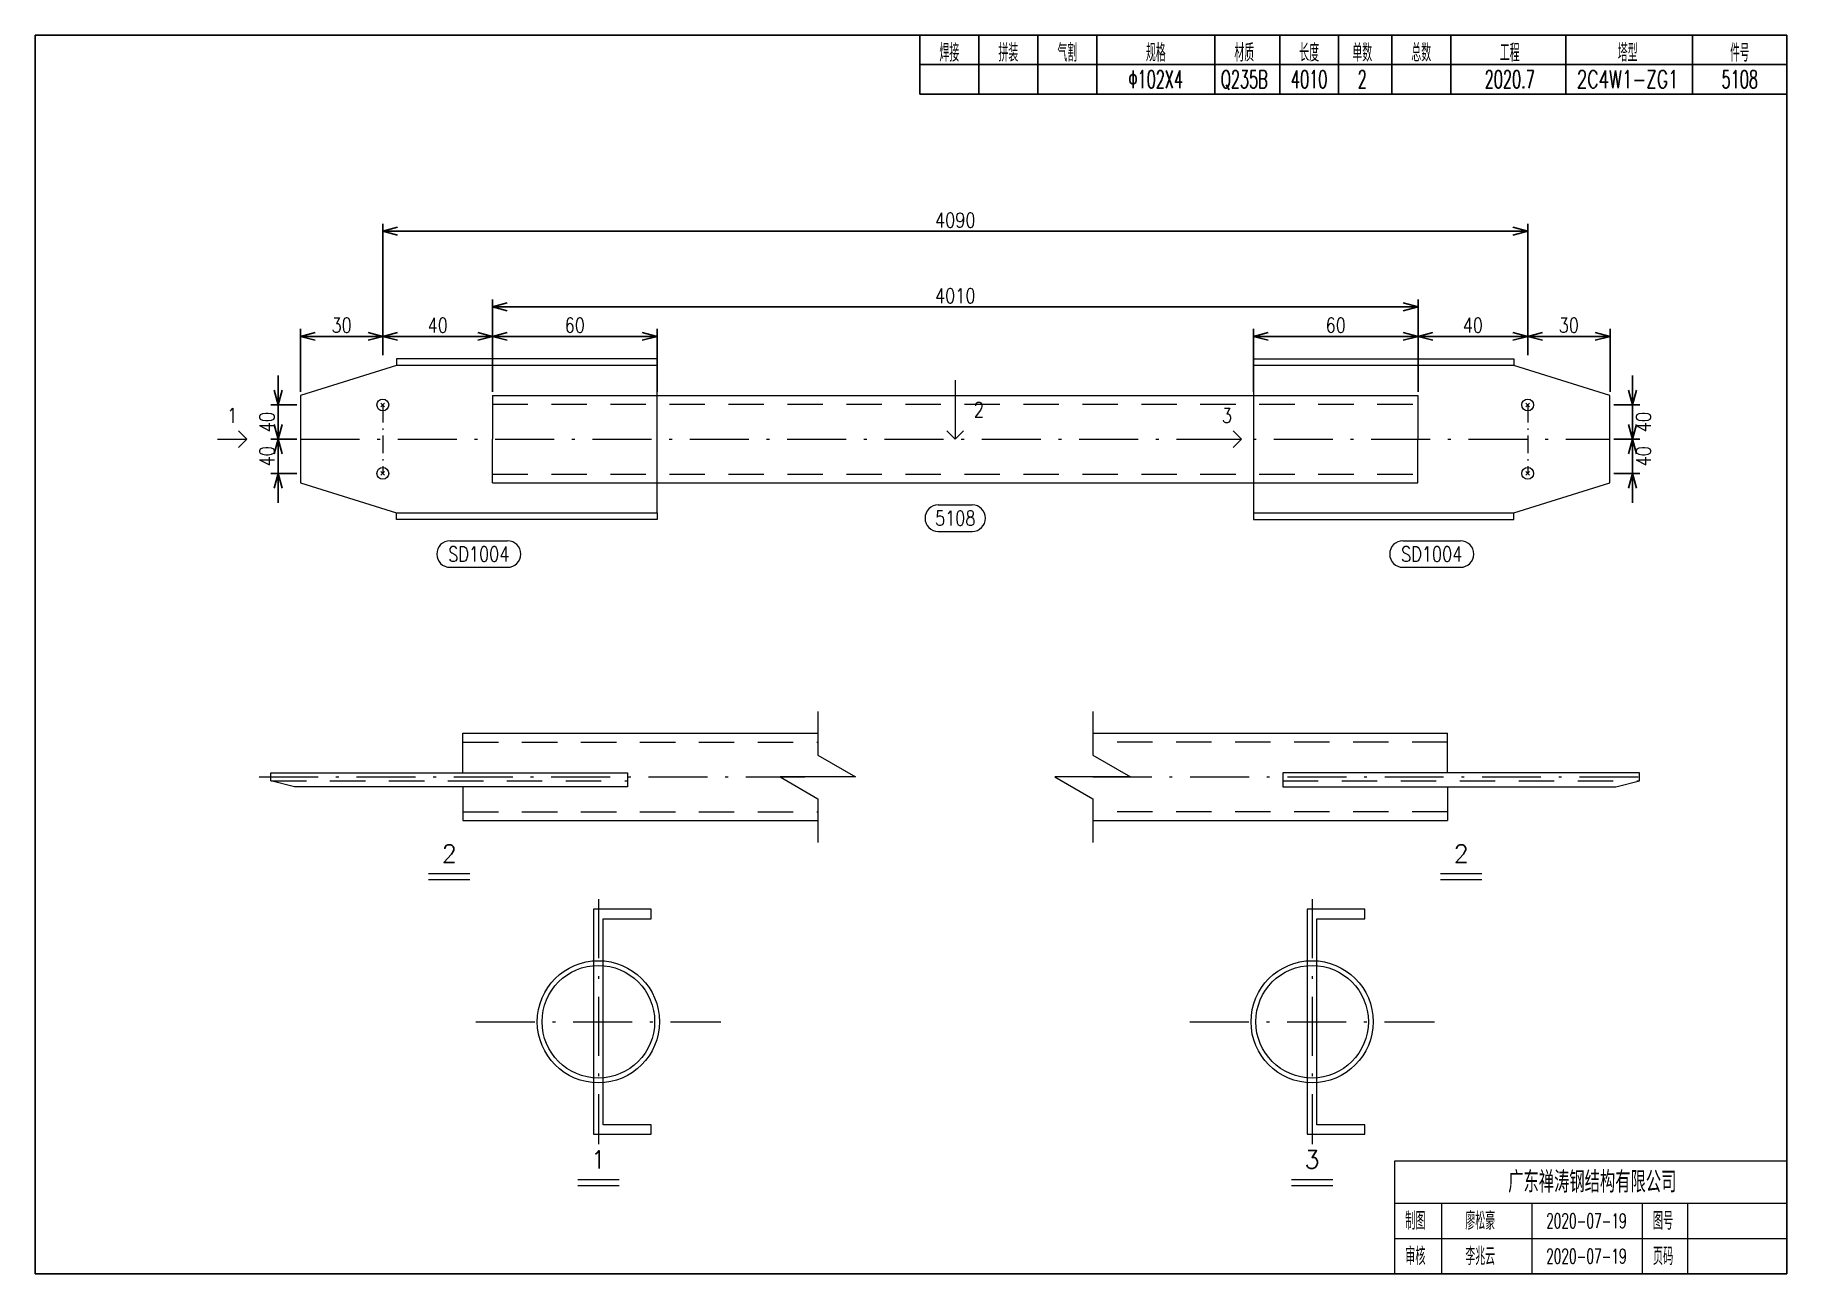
# Model space of a CAD drawing. Extents: x 154981 to 165753, y -86801 to -82885.
# Drawn here: x 158609.1 to 158906.1, y -84766.7 to -84556.7 of the extents above; entities that cross this region are included whole.
import ezdxf
from ezdxf.enums import TextEntityAlignment as Align

# ---------------------------------------------------------------- set-up
doc = ezdxf.new("R2010")
doc.units = 0
doc.header["$MEASUREMENT"] = 0
for name, pattern in [('一点画线', [5.2, 3, -1, 0.2, -1]), ('长一点画线', [16.5, 10, -3, 0.5, -3]), ('长虚线', [10, 6, -4])]:
    doc.linetypes.add(name, pattern=pattern)
doc.layers.get('0').update_dxf_attribs({"linetype": 'CONTINUOUS', "lineweight": 25})
doc.layers.get('Defpoints').update_dxf_attribs({"linetype": 'CONTINUOUS'})
doc.layers.add('4', color=7, linetype='CONTINUOUS', lineweight=25)
doc.layers.add('5', color=7, linetype='CONTINUOUS', lineweight=25)
doc.styles.add('DimFont', font='simplex.shx', dxfattribs={"width": 0.8, "bigfont": 'gbhzfs.shx'})
doc.styles.get("Standard").update_dxf_attribs({"font": 'simplex.shx', "width": 0.7, "height": 3, "bigfont": 'gbhzfs.shx'})
doc.dimstyles.new('DHDxfDimStyleOpen30', dxfattribs={"dimtxt": 2.5, "dimasz": 2.5, "dimexe": 1.25, "dimexo": 0.625, "dimtad": 2, "dimtxsty": 'DimFont', "dimblk": 'OPEN30', "dimblk1": 'OPEN30', "dimblk2": 'OPEN30', "dimcen": 2.5, "dimadec": 0, "dimazin": 0, "dimtfac": 1, "dimtmove": 0, "dimatfit": 3, "dimfxl": 0, "dimarcsym": 0})

msp = doc.modelspace()

# ---------------------------------------------------------------- texts
at = {"layer": '4', "color": 1, "linetype": 'Continuous', "lineweight": 25}
for s, width, p in [('焊接', 0.7, (158764.11666, -84559.66733)), ('拼装', 0.7, (158774.11666, -84559.66733)), ('气割', 0.7, (158784.11666, -84559.66733)), ('规格', 0.7, (158799.11666, -84559.66733)), ('材质', 0.7, (158814.11666, -84559.66733)), ('长度', 0.7, (158825.11666, -84559.66733)), ('单数', 0.7, (158834.11666, -84559.66733)), ('总数', 0.7, (158844.11666, -84559.66733)), ('工程', 0.7, (158859.11666, -84559.66733)), ('塔型', 0.7, (158879.11666, -84559.66733)), ('件号', 0.6, (158898.11666, -84559.66733)), ('Φ102X4', 0.6, (158799.11666, -84564.16733)), ('Q235B', 0.6, (158814.11666, -84564.16733)), ('4010', 0.6, (158825.11666, -84564.16733)), ('2', 0.6, (158834.11666, -84564.16733)), ('2020.7', 0.6, (158859.11666, -84564.16733)), ('2C4W1-ZG1', 0.7, (158879.11666, -84564.16733)), ('5108', 0.6, (158898.11666, -84564.16733))]:
    msp.add_text(s, height=3, dxfattribs=dict(at, width=width)).set_placement(p, align=Align.MIDDLE_CENTER)
at = {"layer": '4', "color": 1, "linetype": 'Continuous', "lineweight": 13}
msp.add_text('广东禅涛钢结构有限公司', height=3.6, dxfattribs=at).set_placement((158873.11666, -84751.06733), align=Align.MIDDLE_CENTER)
for s, height, width, p in [('制图', 3, 0.8, (158843.11666, -84757.66733)), ('廖松豪', 3, 0.7, (158854.11666, -84757.66733)), ('2020-07-19', 2.5, 0.6, (158872.11666, -84757.66733)), ('图号', 3, 0.8, (158885.11666, -84757.66733)), ('审核', 3, 0.8, (158843.11666, -84763.66733)), ('李兆云', 3, 0.7, (158854.11666, -84763.66733)), ('2020-07-19', 2.5, 0.6, (158872.11666, -84763.66733)), ('页码', 3, 0.8, (158885.11666, -84763.66733))]:
    msp.add_text(s, height=height, dxfattribs=dict(at, width=width)).set_placement(p, align=Align.MIDDLE_CENTER)
at = {"layer": '5', "color": 6, "linetype": 'Continuous', "lineweight": 13, "width": 0.8}
for s, p in [('1', (158642.54666, -84621.16733)), ('2', (158769.11666, -84620.16733)), ('3', (158811.16666, -84621.16733)), ('5108', (158765.11666, -84638.56233)), ('SD1004', (158684.34166, -84644.63733)), ('SD1004', (158845.89166, -84644.63733))]:
    msp.add_text(s, height=2.5, dxfattribs=at).set_placement(p, align=Align.MIDDLE_CENTER)
at = {"layer": '5', "color": 7, "linetype": 'Continuous', "lineweight": 13}
for s, p in [('2', (158679.34166, -84697.81233)), ('2', (158850.89166, -84697.81233)), ('1', (158704.61666, -84749.66733)), ('3', (158825.61666, -84749.66733))]:
    msp.add_text(s, height=3, dxfattribs=at).set_placement(p, align=Align.BOTTOM_CENTER)

# ---------------------------------------------------------------- blocks, each defined once
blk = doc.blocks.new('_OPEN30')
at = {"color": 0, "linetype": 'ByBlock', "lineweight": -2}
for p, q in [((-1, 0.27), (0, 0)), ((0, 0), (-1, -0.27)), ((0, 0), (-1, 0))]:
    blk.add_line(p, q, dxfattribs=at)
blk = doc.blocks.new('*D34')
at = {"layer": '5', "color": 3, "linetype": 'Continuous', "lineweight": -2}
for p, q in [((158668.07, -84610.91), (158668.07, -84588.66)), ((158859.67, -84589.91), (158670.57, -84589.91)), ((158862.17, -84610.91), (158862.17, -84588.66))]:
    blk.add_line(p, q, dxfattribs=at)
at = {"layer": 'Defpoints', "color": 0, "linetype": 'Continuous'}
for p in [(158668.07, -84589.91), (158668.07, -84611.54), (158862.17, -84611.54)]:
    blk.add_point(p, dxfattribs=at)
at = {"layer": '5', "color": 3, "linetype": 'Continuous', "lineweight": -2, "xscale": 2.5, "yscale": 2.5, "zscale": 2.5, "rotation": 180}
blk.add_blockref('_OPEN30', (158668.07, -84589.91), dxfattribs=at)
at = {"layer": '5', "color": 3, "linetype": 'Continuous', "lineweight": -2, "xscale": 2.5, "yscale": 2.5, "zscale": 2.5}
blk.add_blockref('_OPEN30', (158862.17, -84589.91), dxfattribs=at)
at = {"layer": '5', "color": 6, "linetype": 'Continuous', "lineweight": 13, "insert": (158765.12, -84588.03), "char_height": 2.5, "attachment_point": 5, "line_spacing_factor": 0.6, "style": 'DimFont'}
blk.add_mtext('4090', dxfattribs=at)
blk = doc.blocks.new('*D35')
at = {"layer": '5', "color": 3, "linetype": 'Continuous', "lineweight": -2}
for p, q in [((158686.67, -84617.15), (158686.67, -84601.49)), ((158841.07, -84602.74), (158689.17, -84602.74)), ((158843.57, -84617.15), (158843.57, -84601.49))]:
    blk.add_line(p, q, dxfattribs=at)
at = {"layer": 'Defpoints', "color": 0, "linetype": 'Continuous'}
for p in [(158686.67, -84602.74), (158686.67, -84617.77), (158843.57, -84617.77)]:
    blk.add_point(p, dxfattribs=at)
at = {"layer": '5', "color": 3, "linetype": 'Continuous', "lineweight": -2, "xscale": 2.5, "yscale": 2.5, "zscale": 2.5, "rotation": 180}
blk.add_blockref('_OPEN30', (158686.67, -84602.74), dxfattribs=at)
at = {"layer": '5', "color": 3, "linetype": 'Continuous', "lineweight": -2, "xscale": 2.5, "yscale": 2.5, "zscale": 2.5}
blk.add_blockref('_OPEN30', (158843.57, -84602.74), dxfattribs=at)
at = {"layer": '5', "color": 6, "linetype": 'Continuous', "lineweight": 13, "insert": (158765.12, -84600.86), "char_height": 2.5, "attachment_point": 5, "line_spacing_factor": 0.6, "style": 'DimFont'}
blk.add_mtext('4010', dxfattribs=at)
blk = doc.blocks.new('*D36')
at = {"layer": '5', "color": 3, "linetype": 'Continuous', "lineweight": -2}
for p, q in [((158879.92, -84616.87), (158879.92, -84614.37)), ((158876.74, -84619.37), (158881.17, -84619.37)), ((158879.92, -84619.37), (158879.92, -84625.17)), ((158876.74, -84625.17), (158881.17, -84625.17)), ((158879.92, -84627.67), (158879.92, -84630.17))]:
    blk.add_line(p, q, dxfattribs=at)
at = {"layer": 'Defpoints', "color": 0, "linetype": 'Continuous'}
for p in [(158876.12, -84619.37), (158876.12, -84625.17), (158879.92, -84625.17)]:
    blk.add_point(p, dxfattribs=at)
at = {"layer": '5', "color": 3, "linetype": 'Continuous', "lineweight": -2, "xscale": 2.5, "yscale": 2.5, "zscale": 2.5}
for p, rotation in [((158879.92, -84619.37), 270), ((158879.92, -84625.17), 90)]:
    blk.add_blockref('_OPEN30', p, dxfattribs=dict(at, rotation=rotation))
at = {"layer": '5', "color": 6, "linetype": 'Continuous', "lineweight": 13, "insert": (158881.79, -84622.27), "char_height": 2.5, "attachment_point": 5, "rotation": 90, "line_spacing_factor": 0.6, "style": 'DimFont'}
blk.add_mtext('40', dxfattribs=at)
blk = doc.blocks.new('*D37')
at = {"layer": '5', "color": 3, "linetype": 'Continuous', "lineweight": -2}
for p, q in [((158879.92, -84622.67), (158879.92, -84620.17)), ((158876.74, -84625.17), (158881.17, -84625.17)), ((158879.92, -84625.17), (158879.92, -84630.97)), ((158876.74, -84630.97), (158881.17, -84630.97)), ((158879.92, -84633.47), (158879.92, -84635.97))]:
    blk.add_line(p, q, dxfattribs=at)
at = {"layer": 'Defpoints', "color": 0, "linetype": 'Continuous'}
for p in [(158876.12, -84625.17), (158876.12, -84630.97), (158879.92, -84630.97)]:
    blk.add_point(p, dxfattribs=at)
at = {"layer": '5', "color": 3, "linetype": 'Continuous', "lineweight": -2, "xscale": 2.5, "yscale": 2.5, "zscale": 2.5}
for p, rotation in [((158879.92, -84625.17), 270), ((158879.92, -84630.97), 90)]:
    blk.add_blockref('_OPEN30', p, dxfattribs=dict(at, rotation=rotation))
at = {"layer": '5', "color": 6, "linetype": 'Continuous', "lineweight": 13, "insert": (158881.79, -84628.07), "char_height": 2.5, "attachment_point": 5, "rotation": 90, "line_spacing_factor": 0.6, "style": 'DimFont'}
blk.add_mtext('40', dxfattribs=at)
blk = doc.blocks.new('*D38')
at = {"layer": '5', "color": 3, "linetype": 'Continuous', "lineweight": -2}
for p, q in [((158862.17, -84610.91), (158862.17, -84606.49)), ((158864.67, -84607.74), (158873.62, -84607.74)), ((158876.12, -84617.15), (158876.12, -84606.49))]:
    blk.add_line(p, q, dxfattribs=at)
at = {"layer": 'Defpoints', "color": 0, "linetype": 'Continuous'}
for p in [(158876.12, -84607.74), (158862.17, -84611.54), (158876.12, -84617.77)]:
    blk.add_point(p, dxfattribs=at)
at = {"layer": '5', "color": 3, "linetype": 'Continuous', "lineweight": -2, "xscale": 2.5, "yscale": 2.5, "zscale": 2.5, "rotation": 180}
blk.add_blockref('_OPEN30', (158862.17, -84607.74), dxfattribs=at)
at = {"layer": '5', "color": 3, "linetype": 'Continuous', "lineweight": -2, "xscale": 2.5, "yscale": 2.5, "zscale": 2.5}
blk.add_blockref('_OPEN30', (158876.12, -84607.74), dxfattribs=at)
at = {"layer": '5', "color": 6, "linetype": 'Continuous', "lineweight": 13, "insert": (158869.14, -84605.86), "char_height": 2.5, "attachment_point": 5, "line_spacing_factor": 0.6, "style": 'DimFont'}
blk.add_mtext('30', dxfattribs=at)
blk = doc.blocks.new('*D39')
at = {"layer": '5', "color": 3, "linetype": 'Continuous', "lineweight": -2}
for p, q in [((158843.57, -84617.15), (158843.57, -84606.49)), ((158846.07, -84607.74), (158859.67, -84607.74)), ((158862.17, -84610.91), (158862.17, -84606.49))]:
    blk.add_line(p, q, dxfattribs=at)
at = {"layer": 'Defpoints', "color": 0, "linetype": 'Continuous'}
for p in [(158862.17, -84607.74), (158862.17, -84611.54), (158843.57, -84617.77)]:
    blk.add_point(p, dxfattribs=at)
at = {"layer": '5', "color": 3, "linetype": 'Continuous', "lineweight": -2, "xscale": 2.5, "yscale": 2.5, "zscale": 2.5, "rotation": 180}
blk.add_blockref('_OPEN30', (158843.57, -84607.74), dxfattribs=at)
at = {"layer": '5', "color": 3, "linetype": 'Continuous', "lineweight": -2, "xscale": 2.5, "yscale": 2.5, "zscale": 2.5}
blk.add_blockref('_OPEN30', (158862.17, -84607.74), dxfattribs=at)
at = {"layer": '5', "color": 6, "linetype": 'Continuous', "lineweight": 13, "insert": (158852.87, -84605.86), "char_height": 2.5, "attachment_point": 5, "line_spacing_factor": 0.6, "style": 'DimFont'}
blk.add_mtext('40', dxfattribs=at)
blk = doc.blocks.new('*D40')
at = {"layer": '5', "color": 3, "linetype": 'Continuous', "lineweight": -2}
for p, q in [((158815.67, -84617.15), (158815.67, -84606.49)), ((158841.07, -84607.74), (158818.17, -84607.74)), ((158843.57, -84617.15), (158843.57, -84606.49))]:
    blk.add_line(p, q, dxfattribs=at)
at = {"layer": 'Defpoints', "color": 0, "linetype": 'Continuous'}
for p in [(158815.67, -84607.74), (158815.67, -84617.77), (158843.57, -84617.77)]:
    blk.add_point(p, dxfattribs=at)
at = {"layer": '5', "color": 3, "linetype": 'Continuous', "lineweight": -2, "xscale": 2.5, "yscale": 2.5, "zscale": 2.5, "rotation": 180}
blk.add_blockref('_OPEN30', (158815.67, -84607.74), dxfattribs=at)
at = {"layer": '5', "color": 3, "linetype": 'Continuous', "lineweight": -2, "xscale": 2.5, "yscale": 2.5, "zscale": 2.5}
blk.add_blockref('_OPEN30', (158843.57, -84607.74), dxfattribs=at)
at = {"layer": '5', "color": 6, "linetype": 'Continuous', "lineweight": 13, "insert": (158829.62, -84605.86), "char_height": 2.5, "attachment_point": 5, "line_spacing_factor": 0.6, "style": 'DimFont'}
blk.add_mtext('60', dxfattribs=at)
blk = doc.blocks.new('*D41')
at = {"layer": '5', "color": 3, "linetype": 'Continuous', "lineweight": -2}
for p, q in [((158650.32, -84616.87), (158650.32, -84614.37)), ((158653.49, -84619.37), (158649.07, -84619.37)), ((158650.32, -84625.17), (158650.32, -84619.37)), ((158653.49, -84625.17), (158649.07, -84625.17)), ((158650.32, -84627.67), (158650.32, -84630.17))]:
    blk.add_line(p, q, dxfattribs=at)
at = {"layer": 'Defpoints', "color": 0, "linetype": 'Continuous'}
for p in [(158650.32, -84619.37), (158654.12, -84619.37), (158654.12, -84625.17)]:
    blk.add_point(p, dxfattribs=at)
at = {"layer": '5', "color": 3, "linetype": 'Continuous', "lineweight": -2, "xscale": 2.5, "yscale": 2.5, "zscale": 2.5}
for p, rotation in [((158650.32, -84619.37), 270), ((158650.32, -84625.17), 90)]:
    blk.add_blockref('_OPEN30', p, dxfattribs=dict(at, rotation=rotation))
at = {"layer": '5', "color": 6, "linetype": 'Continuous', "lineweight": 13, "insert": (158648.44, -84622.27), "char_height": 2.5, "attachment_point": 5, "rotation": 90, "line_spacing_factor": 0.6, "style": 'DimFont'}
blk.add_mtext('40', dxfattribs=at)
blk = doc.blocks.new('*D42')
at = {"layer": '5', "color": 3, "linetype": 'Continuous', "lineweight": -2}
for p, q in [((158650.32, -84622.67), (158650.32, -84620.17)), ((158653.49, -84625.17), (158649.07, -84625.17)), ((158650.32, -84630.97), (158650.32, -84625.17)), ((158653.49, -84630.97), (158649.07, -84630.97)), ((158650.32, -84633.47), (158650.32, -84635.97))]:
    blk.add_line(p, q, dxfattribs=at)
at = {"layer": 'Defpoints', "color": 0, "linetype": 'Continuous'}
for p in [(158650.32, -84625.17), (158654.12, -84625.17), (158654.12, -84630.97)]:
    blk.add_point(p, dxfattribs=at)
at = {"layer": '5', "color": 3, "linetype": 'Continuous', "lineweight": -2, "xscale": 2.5, "yscale": 2.5, "zscale": 2.5}
for p, rotation in [((158650.32, -84625.17), 270), ((158650.32, -84630.97), 90)]:
    blk.add_blockref('_OPEN30', p, dxfattribs=dict(at, rotation=rotation))
at = {"layer": '5', "color": 6, "linetype": 'Continuous', "lineweight": 13, "insert": (158648.44, -84628.07), "char_height": 2.5, "attachment_point": 5, "rotation": 90, "line_spacing_factor": 0.6, "style": 'DimFont'}
blk.add_mtext('40', dxfattribs=at)
blk = doc.blocks.new('*D43')
at = {"layer": '5', "color": 3, "linetype": 'Continuous', "lineweight": -2}
for p, q in [((158654.12, -84617.15), (158654.12, -84606.49)), ((158665.57, -84607.74), (158656.62, -84607.74)), ((158668.07, -84610.91), (158668.07, -84606.49))]:
    blk.add_line(p, q, dxfattribs=at)
at = {"layer": 'Defpoints', "color": 0, "linetype": 'Continuous'}
for p in [(158654.12, -84607.74), (158668.07, -84611.54), (158654.12, -84617.77)]:
    blk.add_point(p, dxfattribs=at)
at = {"layer": '5', "color": 3, "linetype": 'Continuous', "lineweight": -2, "xscale": 2.5, "yscale": 2.5, "zscale": 2.5, "rotation": 180}
blk.add_blockref('_OPEN30', (158654.12, -84607.74), dxfattribs=at)
at = {"layer": '5', "color": 3, "linetype": 'Continuous', "lineweight": -2, "xscale": 2.5, "yscale": 2.5, "zscale": 2.5}
blk.add_blockref('_OPEN30', (158668.07, -84607.74), dxfattribs=at)
at = {"layer": '5', "color": 6, "linetype": 'Continuous', "lineweight": 13, "insert": (158661.09, -84605.86), "char_height": 2.5, "attachment_point": 5, "line_spacing_factor": 0.6, "style": 'DimFont'}
blk.add_mtext('30', dxfattribs=at)
blk = doc.blocks.new('*D44')
at = {"layer": '5', "color": 3, "linetype": 'Continuous', "lineweight": -2}
for p, q in [((158668.07, -84610.91), (158668.07, -84606.49)), ((158684.17, -84607.74), (158670.57, -84607.74)), ((158686.67, -84617.15), (158686.67, -84606.49))]:
    blk.add_line(p, q, dxfattribs=at)
at = {"layer": 'Defpoints', "color": 0, "linetype": 'Continuous'}
for p in [(158668.07, -84607.74), (158668.07, -84611.54), (158686.67, -84617.77)]:
    blk.add_point(p, dxfattribs=at)
at = {"layer": '5', "color": 3, "linetype": 'Continuous', "lineweight": -2, "xscale": 2.5, "yscale": 2.5, "zscale": 2.5, "rotation": 180}
blk.add_blockref('_OPEN30', (158668.07, -84607.74), dxfattribs=at)
at = {"layer": '5', "color": 3, "linetype": 'Continuous', "lineweight": -2, "xscale": 2.5, "yscale": 2.5, "zscale": 2.5}
blk.add_blockref('_OPEN30', (158686.67, -84607.74), dxfattribs=at)
at = {"layer": '5', "color": 6, "linetype": 'Continuous', "lineweight": 13, "insert": (158677.37, -84605.86), "char_height": 2.5, "attachment_point": 5, "line_spacing_factor": 0.6, "style": 'DimFont'}
blk.add_mtext('40', dxfattribs=at)
blk = doc.blocks.new('*D45')
at = {"layer": '5', "color": 3, "linetype": 'Continuous', "lineweight": -2}
for p, q in [((158686.67, -84617.15), (158686.67, -84606.49)), ((158712.07, -84607.74), (158689.17, -84607.74)), ((158714.57, -84617.15), (158714.57, -84606.49))]:
    blk.add_line(p, q, dxfattribs=at)
at = {"layer": 'Defpoints', "color": 0, "linetype": 'Continuous'}
for p in [(158686.67, -84607.74), (158686.67, -84617.77), (158714.57, -84617.77)]:
    blk.add_point(p, dxfattribs=at)
at = {"layer": '5', "color": 3, "linetype": 'Continuous', "lineweight": -2, "xscale": 2.5, "yscale": 2.5, "zscale": 2.5, "rotation": 180}
blk.add_blockref('_OPEN30', (158686.67, -84607.74), dxfattribs=at)
at = {"layer": '5', "color": 3, "linetype": 'Continuous', "lineweight": -2, "xscale": 2.5, "yscale": 2.5, "zscale": 2.5}
blk.add_blockref('_OPEN30', (158714.57, -84607.74), dxfattribs=at)
at = {"layer": '5', "color": 6, "linetype": 'Continuous', "lineweight": 13, "insert": (158700.62, -84605.86), "char_height": 2.5, "attachment_point": 5, "line_spacing_factor": 0.6, "style": 'DimFont'}
blk.add_mtext('60', dxfattribs=at)
blk = doc.blocks.new('CTDHK')
at = {"color": 0, "linetype": 'Continuous'}
for p, q in [((0, 210), (297, 210)), ((0, 0), (0, 210)), ((297, 210), (297, 0)), ((297, 0), (0, 0))]:
    blk.add_line(p, q, dxfattribs=at)

# ---------------------------------------------------------------- dimensions: what is measured, and where the dimension line sits
at = {"layer": '5', "color": 6, "linetype": 'Continuous', "lineweight": 13}
for base, p1, p2, text, picture, middle in [((158668.06666, -84589.90733), (158862.16666, -84611.53733), (158668.06666, -84611.53733), '4090', '*D34', (158765.11666, -84589.90733)), ((158686.66666, -84602.73733), (158843.56666, -84617.77233), (158686.66666, -84617.77233), '4010', '*D35', (158765.11666, -84602.73733)), ((158654.11666, -84607.73733), (158668.06666, -84611.53733), (158654.11666, -84617.77233), '30', '*D43', (158661.09166, -84607.73733)), ((158668.06666, -84607.73733), (158686.66666, -84617.77233), (158668.06666, -84611.53733), '40', '*D44', (158677.36666, -84607.73733)), ((158686.66666, -84607.73733), (158714.56666, -84617.77233), (158686.66666, -84617.77233), '60', '*D45', (158700.61666, -84607.73733)), ((158815.66666, -84607.73733), (158843.56666, -84617.77233), (158815.66666, -84617.77233), '60', '*D40', (158829.61666, -84607.73733)), ((158862.16666, -84607.73733), (158843.56666, -84617.77233), (158862.16666, -84611.53733), '40', '*D39', (158852.86666, -84607.73733)), ((158876.11666, -84607.73733), (158862.16666, -84611.53733), (158876.11666, -84617.77233), '30', '*D38', (158869.14166, -84607.73733))]:
    dim = msp.add_linear_dim(base=base, p1=p1, p2=p2, text=text, dimstyle='DHDxfDimStyleOpen30', override={"dimtxt": 2.5, "dimclrd": 3, "dimclre": 3, "dimclrt": 6}, dxfattribs=at)
    dim.commit()
    dim.dimension.update_dxf_attribs({"geometry": picture, "text_midpoint": middle, "dimtype": 160})
for base, p1, p2, picture, middle in [((158650.31666, -84619.36733), (158654.11666, -84625.16733), (158654.11666, -84619.36733), '*D41', (158650.31666, -84622.26733)), ((158879.91666, -84625.16733), (158876.11666, -84619.36733), (158876.11666, -84625.16733), '*D36', (158879.91666, -84622.26733)), ((158650.31666, -84625.16733), (158654.11666, -84630.96733), (158654.11666, -84625.16733), '*D42', (158650.31666, -84628.06733)), ((158879.91666, -84630.96733), (158876.11666, -84625.16733), (158876.11666, -84630.96733), '*D37', (158879.91666, -84628.06733))]:
    dim = msp.add_linear_dim(base=base, p1=p1, p2=p2, angle=90, text='40', dimstyle='DHDxfDimStyleOpen30', override={"dimtxt": 2.5, "dimclrd": 3, "dimclre": 3, "dimclrt": 6}, dxfattribs=at)
    dim.commit()
    dim.dimension.update_dxf_attribs({"geometry": picture, "text_midpoint": middle, "dimtype": 160})

# ---------------------------------------------------------------- linework, layer by layer
at = {"layer": '4', "color": 1, "linetype": 'Continuous', "lineweight": 25}
for p, q in [((158759.11666, -84566.66733), (158759.11666, -84556.66733)), ((158769.11666, -84566.66733), (158769.11666, -84556.66733)), ((158779.11666, -84566.66733), (158779.11666, -84556.66733)), ((158789.11666, -84566.66733), (158789.11666, -84556.66733)), ((158809.11666, -84566.66733), (158809.11666, -84556.66733)), ((158820.11666, -84566.66733), (158820.11666, -84556.66733)), ((158830.11666, -84566.66733), (158830.11666, -84556.66733)), ((158839.11666, -84566.66733), (158839.11666, -84556.66733)), ((158849.11666, -84566.66733), (158849.11666, -84556.66733)), ((158868.61666, -84566.66733), (158868.61666, -84556.66733)), ((158890.11666, -84566.66733), (158890.11666, -84556.66733)), ((158759.11666, -84561.66733), (158906.11666, -84561.66733)), ((158759.11666, -84566.66733), (158906.11666, -84566.66733))]:
    msp.add_line(p, q, dxfattribs=at)
at = {"layer": '4', "color": 1, "linetype": 'Continuous', "lineweight": 18}
for p, q in [((158839.61666, -84766.66733), (158839.61666, -84747.46733)), ((158839.61666, -84747.46733), (158906.11666, -84747.46733)), ((158839.61666, -84754.66733), (158906.11666, -84754.66733)), ((158847.61666, -84766.66733), (158847.61666, -84754.66733)), ((158862.91666, -84766.66733), (158862.91666, -84754.66733)), ((158881.61666, -84766.66733), (158881.61666, -84754.66733)), ((158889.31666, -84766.66733), (158889.31666, -84754.66733)), ((158839.61666, -84760.66733), (158906.11666, -84760.66733))]:
    msp.add_line(p, q, dxfattribs=at)
msp.add_lwpolyline([(158609.11666, -84556.66733), (158609.11666, -84766.66733), (158906.11666, -84766.66733), (158906.11666, -84556.66733)], close=True, dxfattribs=at)
at = {"layer": '5', "color": 7, "linetype": 'Continuous', "lineweight": 13}
for p, q in [((158670.39166, -84611.53733), (158670.39166, -84612.69733)), ((158714.56666, -84611.53733), (158670.39166, -84611.53733)), ((158714.56666, -84612.69733), (158714.56666, -84611.53733)), ((158815.66666, -84611.53733), (158859.84166, -84611.53733)), ((158815.66666, -84612.69733), (158815.66666, -84611.53733)), ((158859.84166, -84611.53733), (158859.84166, -84612.69733)), ((158670.39166, -84612.69733), (158654.11666, -84617.77233)), ((158714.56666, -84612.69733), (158670.39166, -84612.69733)), ((158714.56666, -84637.63733), (158714.56666, -84612.69733)), ((158815.66666, -84612.69733), (158815.66666, -84637.63733)), ((158859.84166, -84612.69733), (158815.66666, -84612.69733)), ((158876.11666, -84617.77233), (158859.84166, -84612.69733)), ((158654.11666, -84617.77233), (158654.11666, -84632.56233)), ((158686.66666, -84617.77233), (158686.66666, -84625.16733)), ((158686.66666, -84617.77233), (158843.56666, -84617.77233)), ((158843.56666, -84617.77233), (158843.56666, -84625.16733)), ((158876.11666, -84632.56233), (158876.11666, -84617.77233)), ((158667.76666, -84619.06733), (158668.36666, -84619.66733)), ((158668.36666, -84619.06733), (158667.76666, -84619.66733)), ((158862.46666, -84619.66733), (158861.86666, -84619.06733)), ((158861.86666, -84619.66733), (158862.46666, -84619.06733)), ((158686.66666, -84632.56233), (158686.66666, -84625.16733)), ((158843.56666, -84632.56233), (158843.56666, -84625.16733)), ((158654.11666, -84632.56233), (158670.39166, -84637.63733)), ((158667.76666, -84630.66733), (158668.36666, -84631.26733)), ((158668.36666, -84630.66733), (158667.76666, -84631.26733)), ((158686.66666, -84632.56233), (158843.56666, -84632.56233)), ((158859.84166, -84637.63733), (158876.11666, -84632.56233)), ((158862.46666, -84631.26733), (158861.86666, -84630.66733)), ((158861.86666, -84631.26733), (158862.46666, -84630.66733)), ((158670.39166, -84638.79733), (158670.39166, -84637.63733)), ((158670.39166, -84637.63733), (158714.56666, -84637.63733)), ((158714.56666, -84638.79733), (158670.39166, -84638.79733)), ((158714.56666, -84637.63733), (158714.56666, -84638.79733)), ((158815.66666, -84637.63733), (158815.66666, -84638.79733)), ((158815.66666, -84637.63733), (158859.84166, -84637.63733)), ((158815.66666, -84638.79733), (158859.84166, -84638.79733)), ((158859.84166, -84638.79733), (158859.84166, -84637.63733)), ((158741.81521, -84671.32483), (158741.81521, -84678.71983)), ((158788.41812, -84671.32483), (158788.41812, -84678.71983)), ((158681.66666, -84681.72533), (158681.66666, -84675.02233)), ((158681.66666, -84675.02233), (158741.81521, -84675.02233)), ((158788.41812, -84675.02233), (158848.56666, -84675.02233)), ((158848.56666, -84681.72533), (158848.56666, -84675.02233)), ((158741.81521, -84678.71983), (158748.21947, -84682.41733)), ((158788.41812, -84678.71983), (158794.82238, -84682.41733)), ((158649.11666, -84681.72533), (158709.56666, -84681.72533)), ((158649.11666, -84683.10933), (158649.11666, -84681.72533)), ((158653.11666, -84684.10933), (158649.11666, -84683.10933)), ((158709.56666, -84681.72533), (158709.56666, -84684.10933)), ((158735.41095, -84682.41733), (158741.81521, -84686.11483)), ((158748.21947, -84682.41733), (158735.41095, -84682.41733)), ((158782.01386, -84682.41733), (158788.41812, -84686.11483)), ((158794.82238, -84682.41733), (158782.01386, -84682.41733)), ((158820.66666, -84681.72533), (158820.66666, -84684.10933)), ((158881.11666, -84681.72533), (158820.66666, -84681.72533)), ((158877.11666, -84684.10933), (158881.11666, -84683.10933)), ((158881.11666, -84683.10933), (158881.11666, -84681.72533)), ((158709.56666, -84684.10933), (158653.11666, -84684.10933)), ((158681.66666, -84684.10933), (158681.66666, -84689.81233)), ((158741.81521, -84686.11483), (158741.81521, -84693.50983)), ((158788.41812, -84686.11483), (158788.41812, -84693.50983)), ((158820.66666, -84684.10933), (158877.11666, -84684.10933)), ((158848.56666, -84684.10933), (158848.56666, -84689.81233)), ((158681.66666, -84689.81233), (158741.81521, -84689.81233)), ((158788.41812, -84689.81233), (158848.56666, -84689.81233)), ((158675.84166, -84698.81233), (158682.84166, -84698.81233)), ((158675.84166, -84699.81233), (158682.84166, -84699.81233)), ((158847.39166, -84698.81233), (158854.39166, -84698.81233)), ((158847.39166, -84699.81233), (158854.39166, -84699.81233)), ((158703.80466, -84704.83533), (158703.80466, -84742.99933)), ((158713.54866, -84704.83533), (158703.80466, -84704.83533)), ((158705.42866, -84706.45933), (158713.54866, -84706.45933)), ((158705.42866, -84741.37533), (158705.42866, -84706.45933)), ((158713.54866, -84706.45933), (158713.54866, -84704.83533)), ((158824.80466, -84704.83533), (158824.80466, -84742.99933)), ((158834.54866, -84704.83533), (158824.80466, -84704.83533)), ((158826.42866, -84706.45933), (158834.54866, -84706.45933)), ((158826.42866, -84741.37533), (158826.42866, -84706.45933)), ((158834.54866, -84706.45933), (158834.54866, -84704.83533)), ((158703.80466, -84742.99933), (158713.54866, -84742.99933)), ((158713.54866, -84741.37533), (158705.42866, -84741.37533)), ((158713.54866, -84742.99933), (158713.54866, -84741.37533)), ((158824.80466, -84742.99933), (158834.54866, -84742.99933)), ((158834.54866, -84741.37533), (158826.42866, -84741.37533)), ((158834.54866, -84742.99933), (158834.54866, -84741.37533)), ((158701.11666, -84750.66733), (158708.11666, -84750.66733)), ((158701.11666, -84751.66733), (158708.11666, -84751.66733)), ((158822.11666, -84750.66733), (158829.11666, -84750.66733)), ((158822.11666, -84751.66733), (158829.11666, -84751.66733))]:
    msp.add_line(p, q, dxfattribs=at)
at = {"layer": '5', "color": 6, "linetype": 'Continuous', "lineweight": 13}
for p, q in [((158765.11666, -84615.16733), (158765.11666, -84625.16733)), ((158645.04666, -84625.16733), (158643.63245, -84623.75312)), ((158765.11666, -84625.16733), (158763.70245, -84623.75312)), ((158765.11666, -84625.16733), (158766.53088, -84623.75312)), ((158813.66666, -84625.16733), (158812.25245, -84623.75312)), ((158640.04666, -84625.16733), (158645.04666, -84625.16733)), ((158645.04666, -84625.16733), (158643.63245, -84626.58155)), ((158808.66666, -84625.16733), (158813.66666, -84625.16733)), ((158813.66666, -84625.16733), (158812.25245, -84626.58155))]:
    msp.add_line(p, q, dxfattribs=at)
at = {"layer": '5', "color": 240, "linetype": '一点画线', "lineweight": 13}
for p, q in [((158668.06666, -84619.36733), (158668.06666, -84619.36733)), ((158668.06666, -84619.36733), (158668.06666, -84630.96733)), ((158862.16666, -84619.36733), (158862.16666, -84619.36733)), ((158862.16666, -84619.36733), (158862.16666, -84630.96733)), ((158668.06666, -84630.96733), (158668.06666, -84630.96733)), ((158862.16666, -84630.96733), (158862.16666, -84630.96733))]:
    msp.add_line(p, q, dxfattribs=at)
at = {"layer": '5', "color": 7, "linetype": '长虚线', "lineweight": 13}
for p, q in [((158686.66666, -84619.25133), (158843.56666, -84619.25133)), ((158686.66666, -84631.08333), (158843.56666, -84631.08333)), ((158681.66666, -84676.50133), (158741.81521, -84676.50133)), ((158848.56666, -84676.50133), (158788.41812, -84676.50133)), ((158649.11666, -84683.10933), (158709.56666, -84683.10933)), ((158820.66666, -84683.10933), (158881.11666, -84683.10933)), ((158681.66666, -84688.33333), (158741.81521, -84688.33333)), ((158848.56666, -84688.33333), (158788.41812, -84688.33333))]:
    msp.add_line(p, q, dxfattribs=at)
at = {"layer": '5', "color": 240, "linetype": '长一点画线', "lineweight": 13}
for p, q in [((158654.11666, -84625.16733), (158876.11666, -84625.16733)), ((158647.11666, -84682.41733), (158741.81521, -84682.41733)), ((158788.41812, -84682.41733), (158883.11666, -84682.41733)), ((158704.61666, -84703.16733), (158704.61666, -84744.66733)), ((158825.61666, -84703.16733), (158825.61666, -84744.66733)), ((158683.86666, -84723.91733), (158725.36666, -84723.91733)), ((158804.86666, -84723.91733), (158846.36666, -84723.91733))]:
    msp.add_line(p, q, dxfattribs=at)
at = {"layer": '5', "color": 3, "linetype": 'Continuous', "lineweight": 13}
for p, q in [((158762.24166, -84636.31233), (158767.99166, -84636.31233)), ((158762.24166, -84640.81233), (158767.99166, -84640.81233)), ((158679.46666, -84642.38733), (158689.21666, -84642.38733)), ((158841.01666, -84642.38733), (158850.76666, -84642.38733)), ((158679.46666, -84646.88733), (158689.21666, -84646.88733)), ((158841.01666, -84646.88733), (158850.76666, -84646.88733))]:
    msp.add_line(p, q, dxfattribs=at)
at = {"layer": '5', "color": 7, "linetype": 'Continuous', "lineweight": 13}
for centre, radius in [((158668.06666, -84619.36733), 1), ((158862.16666, -84619.36733), 1), ((158668.06666, -84630.96733), 1), ((158862.16666, -84630.96733), 1), ((158704.61666, -84723.91733), 10.353), ((158704.61666, -84723.91733), 9.541), ((158825.61666, -84723.91733), 10.353), ((158825.61666, -84723.91733), 9.541)]:
    msp.add_circle(centre, radius, dxfattribs=at)
at = {"layer": '5', "color": 3, "linetype": 'Continuous', "lineweight": 13}
for centre, start, end in [((158762.24166, -84638.56233), 90, 270), ((158767.99166, -84638.56233), 270, 90), ((158679.46666, -84644.63733), 90, 270), ((158689.21666, -84644.63733), 270, 90), ((158841.01666, -84644.63733), 90, 270), ((158850.76666, -84644.63733), 270, 90)]:
    msp.add_arc(centre, 2.25, start, end, dxfattribs=at)

# ---------------------------------------------------------------- block references
at = {"color": 2, "linetype": 'Continuous'}
msp.add_blockref('CTDHK', (158609.11666, -84766.66733), dxfattribs=at)

msp.set_redraw_order([(e.dxf.handle, doc.entitydb.next_handle()) for e in msp.query("TEXT MTEXT ATTDEF DIMENSION ARC_DIMENSION")])  # texts and dimensions are drawn at this point

doc.saveas('drawing.dxf')
